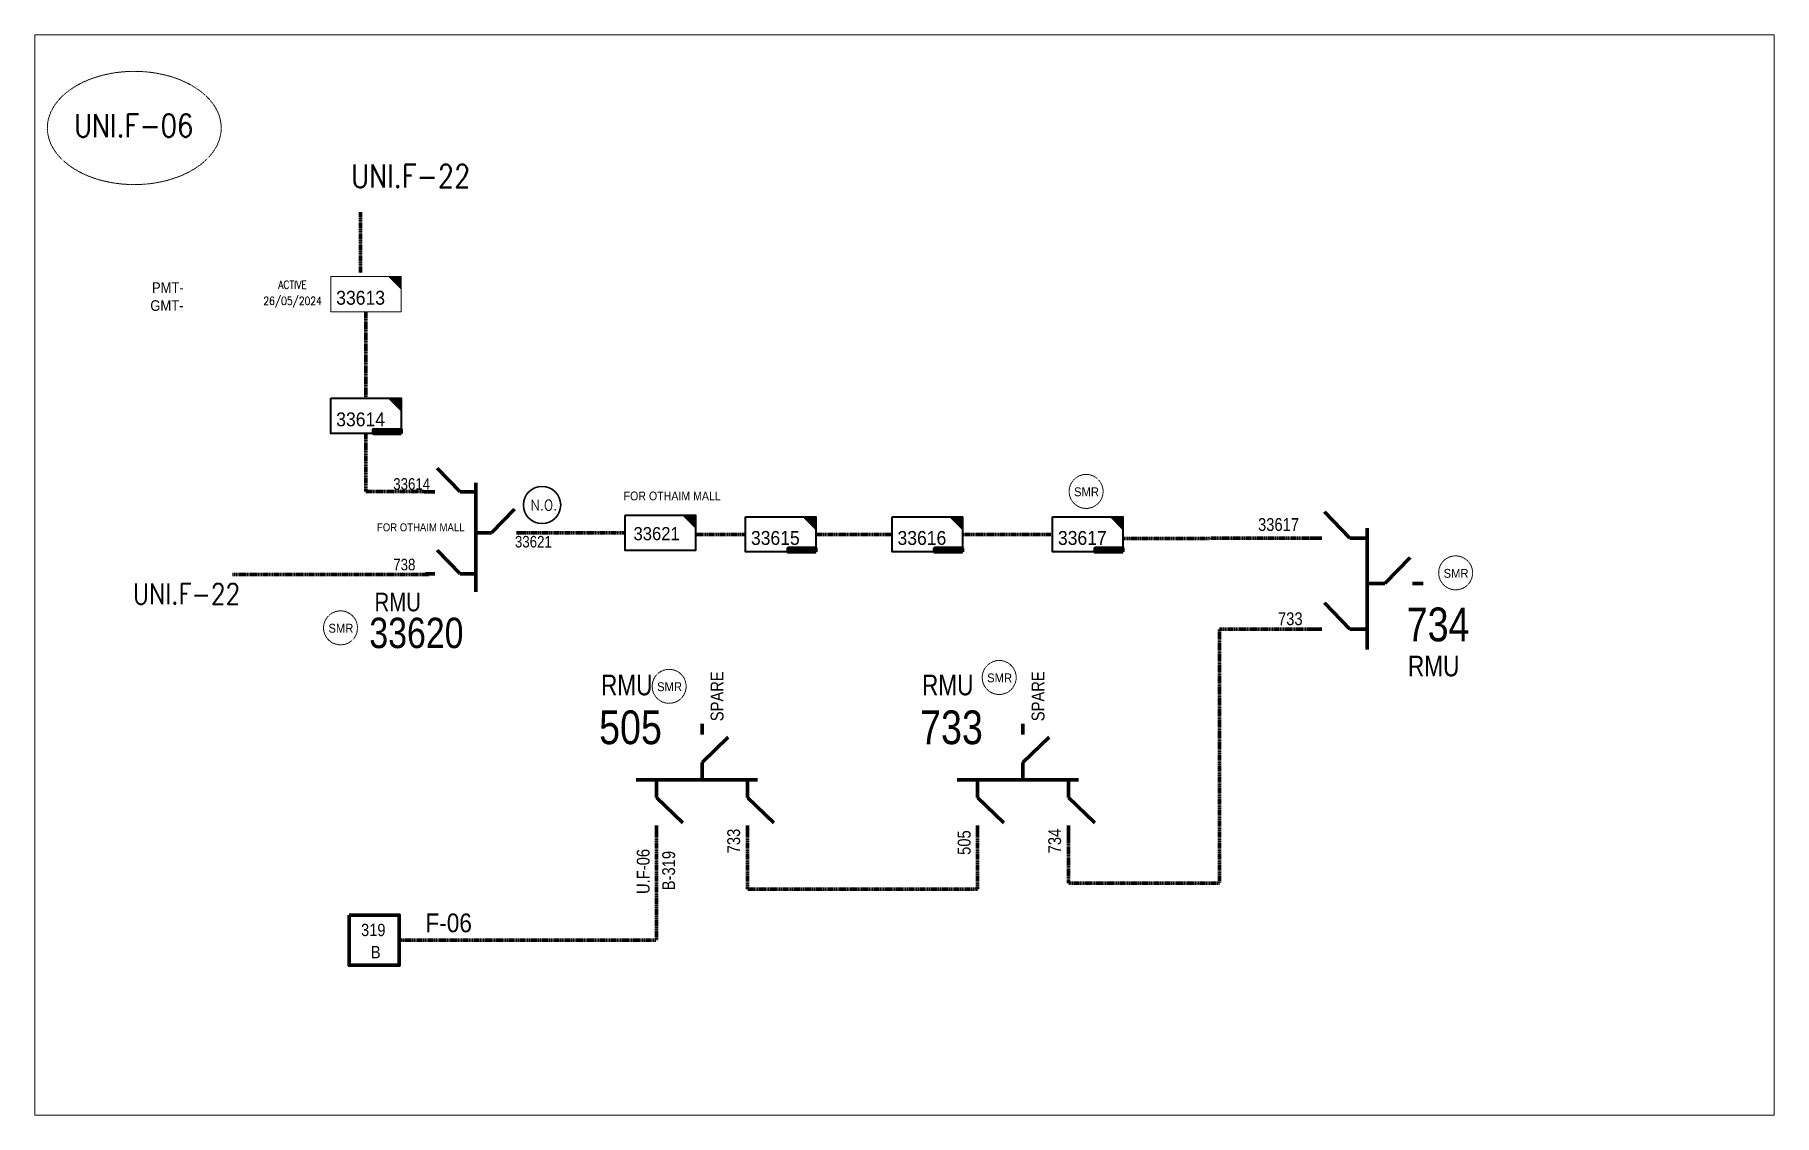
# Model space of a CAD drawing. Header units: metres. Extents: x 65984 to 144644, y -19036 to 23726.
# Drawn here: x 82090 to 83545, y 9487 to 10390 of the extents above; entities that cross this region are included whole.
import ezdxf
from ezdxf.enums import TextEntityAlignment as Align

# ---------------------------------------------------------------- set-up
doc = ezdxf.new("R2010")
doc.units = ezdxf.units.M
doc.header["$MEASUREMENT"] = 0
doc.linetypes.add('DGN Style 3', pattern=[0.013877, 0, -0.013877])
doc.layers.get('0').update_dxf_attribs({"color": 95, "lineweight": 40})
for name, color, linetype, lineweight in [('CONTRACTOR NAME', 95, 'Continuous', 40), ('d_eos', 111, 'Continuous', 40), ('d_eos no', 121, 'Continuous', 40), ('d_switch', 95, 'Continuous', 40), ('d_tf no', 6, 'Continuous', 40), ('d_ug cable', 95, 'Continuous', 40), ('d_unit sub', 7, 'Continuous', 40), ('fedr no', 95, 'Continuous', 40), ('GRID STATION  04', 7, 'Continuous', 40), ('O H MAIN FEEDER', 4, 'Continuous', 100), ('SW N O', 114, 'Continuous', 30)]:
    doc.layers.add(name, color=color, linetype=linetype, lineweight=lineweight)
doc.styles.add('Style-Arial', font='arial.ttf')
doc.styles.add('Style-ENGINEERING', font='ENGINEERING.shx')
doc.styles.add('Style-msdefault', font='msdefault.shx')
doc.styles.add('Style-STANDARD', font='STANDARD.shx')

msp = doc.modelspace()

# ---------------------------------------------------------------- texts
at = {"layer": 'd_eos no', "color": 7, "linetype": 'Continuous', "lineweight": 13, "style": 'Style-Arial', "width": 0.88}
for s, p in [('PMT-', (82187.9, 10183.4)), ('GMT-', (82186.5, 10168.4))]:
    msp.add_text(s, height=8.84, dxfattribs=at).set_placement(p, align=Align.TOP_LEFT)
at = {"layer": 'd_eos no', "color": 2, "linetype": 'Continuous', "lineweight": 53, "ltscale": 0.9, "style": 'Style-msdefault', "width": 0.818182}
msp.add_text('RMU', height=15.54, dxfattribs=at).set_placement((82374.1, 9923.8), align=Align.TOP_LEFT)
at = {"layer": 'd_eos no', "color": 2, "linetype": 'Continuous', "lineweight": 140, "style": 'Style-msdefault', "width": 0.833333}
msp.add_text('734', height=28.25, dxfattribs=at).set_placement((83237.5, 9911.4), align=Align.TOP_LEFT)
at = {"layer": 'd_eos no', "color": 2, "linetype": 'Continuous', "lineweight": 140, "ltscale": 0.9, "style": 'Style-msdefault', "width": 0.833333}
msp.add_text('33620', height=25.42, dxfattribs=at).set_placement((82369.7, 9902.9), align=Align.TOP_LEFT)
at = {"layer": 'd_eos no', "color": 2, "linetype": 'Continuous', "lineweight": 53, "style": 'Style-msdefault', "width": 0.818182}
msp.add_text('RMU', height=17.26, dxfattribs=at).set_placement((83238.5, 9871.1), align=Align.TOP_LEFT)
for p in [(82563.5, 9838), (82832, 9838)]:
    msp.add_text('RMU', height=17.26, dxfattribs=at).set_placement(p)
at = {"layer": 'd_eos no', "color": 2, "linetype": 'Continuous', "lineweight": 140, "style": 'Style-msdefault', "width": 0.833333}
for s, p in [('505', (82561.9, 9797.1)), ('733', (82830.4, 9797.1))]:
    msp.add_text(s, height=28.25, dxfattribs=at).set_placement(p)
at = {"layer": 'd_switch', "color": 1, "linetype": 'Continuous', "lineweight": 30, "ltscale": 0.9, "style": 'Style-ENGINEERING', "width": 0.857143}
for s, p in [('33614', (82389.7, 10019.6)), ('33621', (82491.5, 9971.3)), ('738', (82389.7, 9952.2))]:
    msp.add_text(s, height=9.69, dxfattribs=at).set_placement(p, align=Align.TOP_LEFT)
at = {"layer": 'd_switch', "color": 2, "linetype": 'Continuous', "lineweight": 30, "style": 'Style-msdefault', "width": 0.9}
for s, height, p in [('FOR OTHAIM MALL', 7.368, (82663.7, 10008.4)), ('FOR OTHAIM MALL', 6.631, (82449.3, 9981.8)), ('F-06', 15.69, (82455.5, 9655.5))]:
    msp.add_text(s, height=height, dxfattribs=at).set_placement(p, align=Align.TOP_RIGHT)
at = {"layer": 'd_switch', "color": 1, "linetype": 'Continuous', "lineweight": 30, "style": 'Style-ENGINEERING', "width": 0.857143}
for s, p in [('33617', (83113.1, 9986.2)), ('733', (83129.8, 9907.4))]:
    msp.add_text(s, height=10.76, dxfattribs=at).set_placement(p, align=Align.TOP_LEFT)
for s, p in [('SPARE', (82655.2, 9858.1)), ('SPARE', (82923.7, 9858.1)), ('733', (82669.1, 9726.4)), ('734', (82937.6, 9726.4))]:
    msp.add_text(s, height=10.76, rotation=90, dxfattribs=at).set_placement(p, align=Align.TOP_RIGHT)
for s, p in [('505', (82861.9, 9704.5)), ('U.F-06', (82593.4, 9671.8)), ('B-319', (82614.7, 9674.9))]:
    msp.add_text(s, height=10.76, rotation=90.0075, dxfattribs=at).set_placement(p, align=Align.TOP_LEFT)
at = {"layer": 'd_tf no', "color": 2, "linetype": 'Continuous', "lineweight": 13, "style": 'Style-msdefault', "width": 0.945946}
msp.add_text('33613', height=11.61, dxfattribs=at).set_placement((82342, 10176.3), align=Align.TOP_LEFT)
at = {"layer": 'd_tf no', "color": 94, "linetype": 'Continuous', "lineweight": 40, "style": 'Style-msdefault', "width": 0.945946}
for s, height, p in [('33614', 11.61, (82342, 10074.6)), ('33621', 10.99, (82590.7, 9978.7)), ('33615', 11.61, (82688.9, 9975.4)), ('33616', 11.61, (82811.5, 9975.4))]:
    msp.add_text(s, height=height, dxfattribs=at).set_placement(p, align=Align.TOP_LEFT)
at = {"layer": 'd_tf no', "color": 1, "linetype": 'Continuous', "lineweight": 40, "style": 'Style-msdefault', "width": 0.945946}
for p in [(82959.2, 10011.9), (83268.3, 9943.7), (82335.5, 9897.8), (82886.5, 9856.3), (82610.4, 9848.9)]:
    msp.add_text('SMR', height=7.43, dxfattribs=at).set_placement(p, align=Align.TOP_LEFT)
at = {"layer": 'd_tf no', "color": 2, "linetype": 'Continuous', "lineweight": 40, "style": 'Style-msdefault', "width": 0.945946}
msp.add_text('33617', height=11.61, dxfattribs=at).set_placement((82945.7, 9975.4), align=Align.TOP_LEFT)
at = {"layer": 'd_tf no', "color": 111, "linetype": 'Continuous', "lineweight": 13, "insert": (82305.5, 10173.5), "char_height": 6.739, "attachment_point": 5, "line_spacing_factor": 1.2, "style": 'Style-STANDARD'}
msp.add_mtext('\\H1x;\\W0.909091;ACTIVE\\P26/05/2024', dxfattribs=at)
at = {"layer": 'fedr no', "color": 6, "linetype": 'Continuous', "lineweight": 13, "style": 'Style-STANDARD', "width": 0.909091}
for s, height, p in [('UNI.F-06', 19.24, (82172.6, 10314.5)), ('UNI.F-22', 19.24, (82404.4, 10272.2)), ('UNI.F-22', 17.32, (82216.8, 9922.8))]:
    msp.add_text(s, height=height, dxfattribs=at).set_placement(p, align=Align.MIDDLE_CENTER)
at = {"layer": 'GRID STATION  04', "color": 1, "linetype": 'Continuous', "lineweight": 70, "style": 'Style-msdefault', "width": 0.888889}
for s, height, p in [('319', 10.29, (82362.8, 9636.6)), ('B', 10.3, (82371, 9618))]:
    msp.add_text(s, height=height, dxfattribs=at).set_placement(p)

# ---------------------------------------------------------------- blocks, each defined once
blk = doc.blocks.new('*U1337')
at = {"layer": 'd_eos', "color": 2, "linetype": 'Continuous', "lineweight": 211, "ltscale": 2.003388}
for p, q in [((-12.95, 12.1), (-12.95, 14.93)), ((11.34, 12.1), (11.34, 14.92)), ((-12.95, 4.66), (-5.94, 11.45)), ((11.34, 4.66), (18.34, 11.45)), ((-12.95, 0.01), (-12.95, 4.66)), ((11.34, 0.01), (11.34, 4.66)), ((14.01, 0.01), (-18.32, 0.01)), ((-0.8, 0.01), (-0.8, -4.64)), ((-0.8, -4.64), (6.2, -11.44)), ((-0.8, -12.09), (-0.8, -14.91))]:
    blk.add_line(p, q, dxfattribs=at)
blk = doc.blocks.new('SS')
at = {"color": 0, "linetype": 'ByBlock', "lineweight": -2, "flags": 128}
blk.add_lwpolyline([(6.95, 4.25), (10.45, 4.25), (10.45, 0.75)], close=True, dxfattribs=at)
at = {"color": 0, "linetype": 'ByBlock', "lineweight": -2, "extrusion": (0, 0, -1)}
blk.add_solid([(-6.95, 4.25), (-10.45, 4.25), (-10.45, 0.75)], dxfattribs=at)
at = {"color": 0, "linetype": 'ByBlock', "lineweight": -2}
blk.add_3dface([(-9.55, 4.25), (10.45, 4.25), (10.45, -5.75), (-9.55, -5.75)], dxfattribs=at)
blk = doc.blocks.new('*U1338')
at = {"layer": 'CONTRACTOR NAME', "color": 2, "lineweight": 211, "ltscale": 0.498271, "flags": 128}
for points in [[(1.71, -0.49), (-3.71, -0.49), (-3.71, 0.49), (1.71, 0.49)], [(3.71, -0.49), (1.71, -0.49), (1.71, 0.49), (3.71, 0.49)]]:
    blk.add_lwpolyline(points, close=True, dxfattribs=at)
at = {"layer": 'CONTRACTOR NAME', "color": 2, "lineweight": 211, "style": 'Style-msdefault', "width": 0.945946}
for s, height, p in [('2017.08.06', 0.683, (-3.48, 0.35)), ('BDC', 0.572, (2.05, 0.29))]:
    blk.add_text(s, height=height, dxfattribs=at).set_placement(p, align=Align.TOP_LEFT)
blk = doc.blocks.new('*U993')
at = {"layer": 'CONTRACTOR NAME', "color": 140, "lineweight": 211, "ltscale": 0.498271, "flags": 128}
for points in [[(1.71, -0.49), (-3.71, -0.49), (-3.71, 0.49), (1.71, 0.49)], [(3.71, -0.49), (1.71, -0.49), (1.71, 0.49), (3.71, 0.49)]]:
    blk.add_lwpolyline(points, close=True, dxfattribs=at)
at = {"layer": 'CONTRACTOR NAME', "color": 140, "lineweight": 211, "style": 'Style-msdefault', "width": 0.945946}
for s, height, p in [('2017.08.06', 0.683, (-3.48, 0.35)), ('BDC', 0.572, (2.05, 0.29))]:
    blk.add_text(s, height=height, dxfattribs=at).set_placement(p, align=Align.TOP_LEFT)
blk = doc.blocks.new('*U892')
at = {"layer": 'SW N O', "color": 3}
blk.add_circle((0, 0), 16.8, dxfattribs=at)
at = {"layer": 'SW N O', "color": 3, "style": 'Style-STANDARD'}
blk.add_text('N.O.', height=9.6, dxfattribs=at).set_placement((1.7, -0.2), align=Align.MIDDLE_CENTER)
blk = doc.blocks.new('*U4029')
at = {"layer": 'd_eos', "color": 2, "linetype": 'Continuous', "lineweight": 211, "ltscale": 1.803049}
for p, q in [((-12.95, 12.1), (-12.95, 14.93)), ((-12.95, 4.66), (-5.94, 11.45)), ((11.34, 12.1), (11.34, 14.92)), ((11.34, 4.66), (18.34, 11.45)), ((14.01, 0.01), (-18.32, 0.01)), ((-12.95, 0.01), (-12.95, 4.66)), ((-0.8, 0.01), (-0.8, -4.64)), ((11.34, 0.01), (11.34, 4.66)), ((-0.8, -4.64), (6.2, -11.44)), ((-0.8, -12.09), (-0.8, -14.91))]:
    blk.add_line(p, q, dxfattribs=at)

# ---------------------------------------------------------------- linework, layer by layer
at = {"layer": 'd_ug cable', "color": 94, "linetype": 'DGN Style 3', "lineweight": 100}
for p, q in [((82362.3, 10242), (82362.3, 10191)), ((82366.9, 10158.8), (82366.9, 10086.5)), ((82366.9, 10057), (82366.9, 10008.4)), ((82366.9, 10008.4), (82421.5, 10008.3)), ((82495.8, 9973.9), (82583.7, 9973.9)), ((82642.5, 9972.6), (82684.4, 9972.6)), ((82743.2, 9972.6), (82807, 9972.6)), ((82865.8, 9972.6), (82941.3, 9972.6)), ((83000.1, 9969.1), (83162.1, 9969.5)), ((82255.3, 9938.9), (82419.8, 9938.9))]:
    msp.add_line(p, q, dxfattribs=at)
at = {"layer": 'd_ug cable', "color": 94, "linetype": 'DGN Style 3', "lineweight": 100, "flags": 128}
msp.add_lwpolyline([(83157.7, 9893.3), (83081, 9893.3), (83081, 9681), (82954.6, 9681), (82954.6, 9720.4)], dxfattribs=at)
at = {"layer": 'd_ug cable', "color": 1, "linetype": 'DGN Style 3', "lineweight": 100, "flags": 128}
for points in [[(82609.9, 9720.4), (82609.9, 9633.2), (82394.8, 9633.2)], [(82686.1, 9720.4), (82686.1, 9675.9), (82878.4, 9675.9), (82878.4, 9720.4)]]:
    msp.add_lwpolyline(points, dxfattribs=at)
at = {"layer": 'd_ug cable', "color": 2, "linetype": 'DGN Style 3', "lineweight": 13}
for centre in [(82969.3, 10008.5), (83278.4, 9940.4), (82345.6, 9894.4), (82896.6, 9852.9), (82620.5, 9845.5)]:
    msp.add_circle(centre, 14.2, dxfattribs=at)
at = {"layer": 'fedr no', "color": 82, "linetype": 'DGN Style 3', "lineweight": 13, "true_color": 0x1dc70e}
msp.add_ellipse((82173.1, 10312.5), major_axis=(72.7, 0), ratio=0.651175, dxfattribs=at)
at = {"layer": 'GRID STATION  04', "color": 1, "linetype": 'Continuous', "lineweight": 70, "ltscale": 1.515055, "flags": 128}
msp.add_lwpolyline([(82352.8, 9654.2), (82352.8, 9612.2), (82394.8, 9612.2), (82394.8, 9654.2)], close=True, dxfattribs=at)
at = {"layer": 'O H MAIN FEEDER', "color": 140, "lineweight": 13, "ltscale": 0.498271, "flags": 128}
msp.add_lwpolyline([(82089.9, 10390.4), (83544.9, 10390.4), (83544.9, 9486.8), (82089.9, 9486.8)], close=True, dxfattribs=at)

# ---------------------------------------------------------------- block references
at = {"layer": 'CONTRACTOR NAME', "color": 140, "lineweight": 211, "ltscale": 0.498271, "xscale": 3.138428376721003, "yscale": 3.138428376721003, "zscale": 3.138428376721003}
for p in [(82384.7, 10058.6), (82731.6, 9959.4), (82854.2, 9959.4)]:
    msp.add_blockref('*U993', p, dxfattribs=at)
at = {"layer": 'CONTRACTOR NAME', "color": 2, "lineweight": 211, "ltscale": 0.498271, "xscale": 3.138428376721003, "yscale": 3.138428376721003, "zscale": 3.138428376721003}
msp.add_blockref('*U1338', (82988.5, 9959.4), dxfattribs=at)
at = {"layer": 'd_eos', "color": 2, "linetype": 'Continuous', "lineweight": 211, "ltscale": 1.803049, "xscale": 2.824585539048904, "yscale": 2.824585539048904, "zscale": 2.824585539048904, "rotation": 89.99999999999635}
msp.add_blockref('*U4029', (82458.8, 9976.2), dxfattribs=at)
at = {"layer": 'd_eos', "color": 2, "linetype": 'Continuous', "lineweight": 211, "ltscale": 2.003388, "xscale": 3.138428376721004, "yscale": 3.138428376721004, "zscale": 3.138428376721004, "rotation": 89.99999999999635}
msp.add_blockref('*U1337', (83204.5, 9933.9), dxfattribs=at)
at = {"layer": 'd_eos', "color": 2, "linetype": 'Continuous', "lineweight": 211, "ltscale": 2.003388, "extrusion": (0, 0, -1), "xscale": 3.138428376721003, "yscale": 3.138428376721003, "zscale": 3.138428376721003, "rotation": 180.0000000000001}
for p in [(-82650.5, 9767.2), (-82919, 9767.2)]:
    msp.add_blockref('*U1337', p, dxfattribs=at)
at = {"layer": 'd_tf no', "color": 2, "linetype": 'Continuous', "lineweight": 13, "xscale": 2.941251702400039, "yscale": 2.941251702400039, "zscale": 1.470625851200019}
msp.add_blockref('SS', (82365.6, 10175.7), dxfattribs=at)
at = {"layer": 'd_unit sub', "color": 94, "linetype": 'Continuous', "lineweight": 40}
for p, xscale, yscale, zscale in [((82365.6, 10074), 2.941251702400039, 2.941251702400039, 1.470625851200019), ((82611.8, 9976.1), 2.938466805296629, 2.938466805296629, 1.323563266080018), ((82712.5, 9974.8), 2.941251702400039, 2.941251702400039, 1.470625851200019), ((82835.1, 9974.8), 2.941251702400039, 2.941251702400039, 1.470625851200019)]:
    msp.add_blockref('SS', p, dxfattribs=dict(at, xscale=xscale, yscale=yscale, zscale=zscale))
at = {"layer": 'd_unit sub', "color": 2, "linetype": 'Continuous', "lineweight": 40, "xscale": 2.941251702400039, "yscale": 2.941251702400039, "zscale": 1.470625851200019}
msp.add_blockref('SS', (82969.4, 9974.8), dxfattribs=at)
at = {"layer": 'SW N O', "color": 3, "xscale": 0.9260543774847289, "yscale": 0.9260543774847289, "zscale": 0.9260543774847289}
msp.add_blockref('*U892', (82514.2, 9997.2), dxfattribs=at)

msp.set_redraw_order([(e.dxf.handle, doc.entitydb.next_handle()) for e in msp.query("TEXT MTEXT ATTDEF DIMENSION ARC_DIMENSION")])  # texts and dimensions are drawn at this point

doc.saveas('drawing.dxf')
